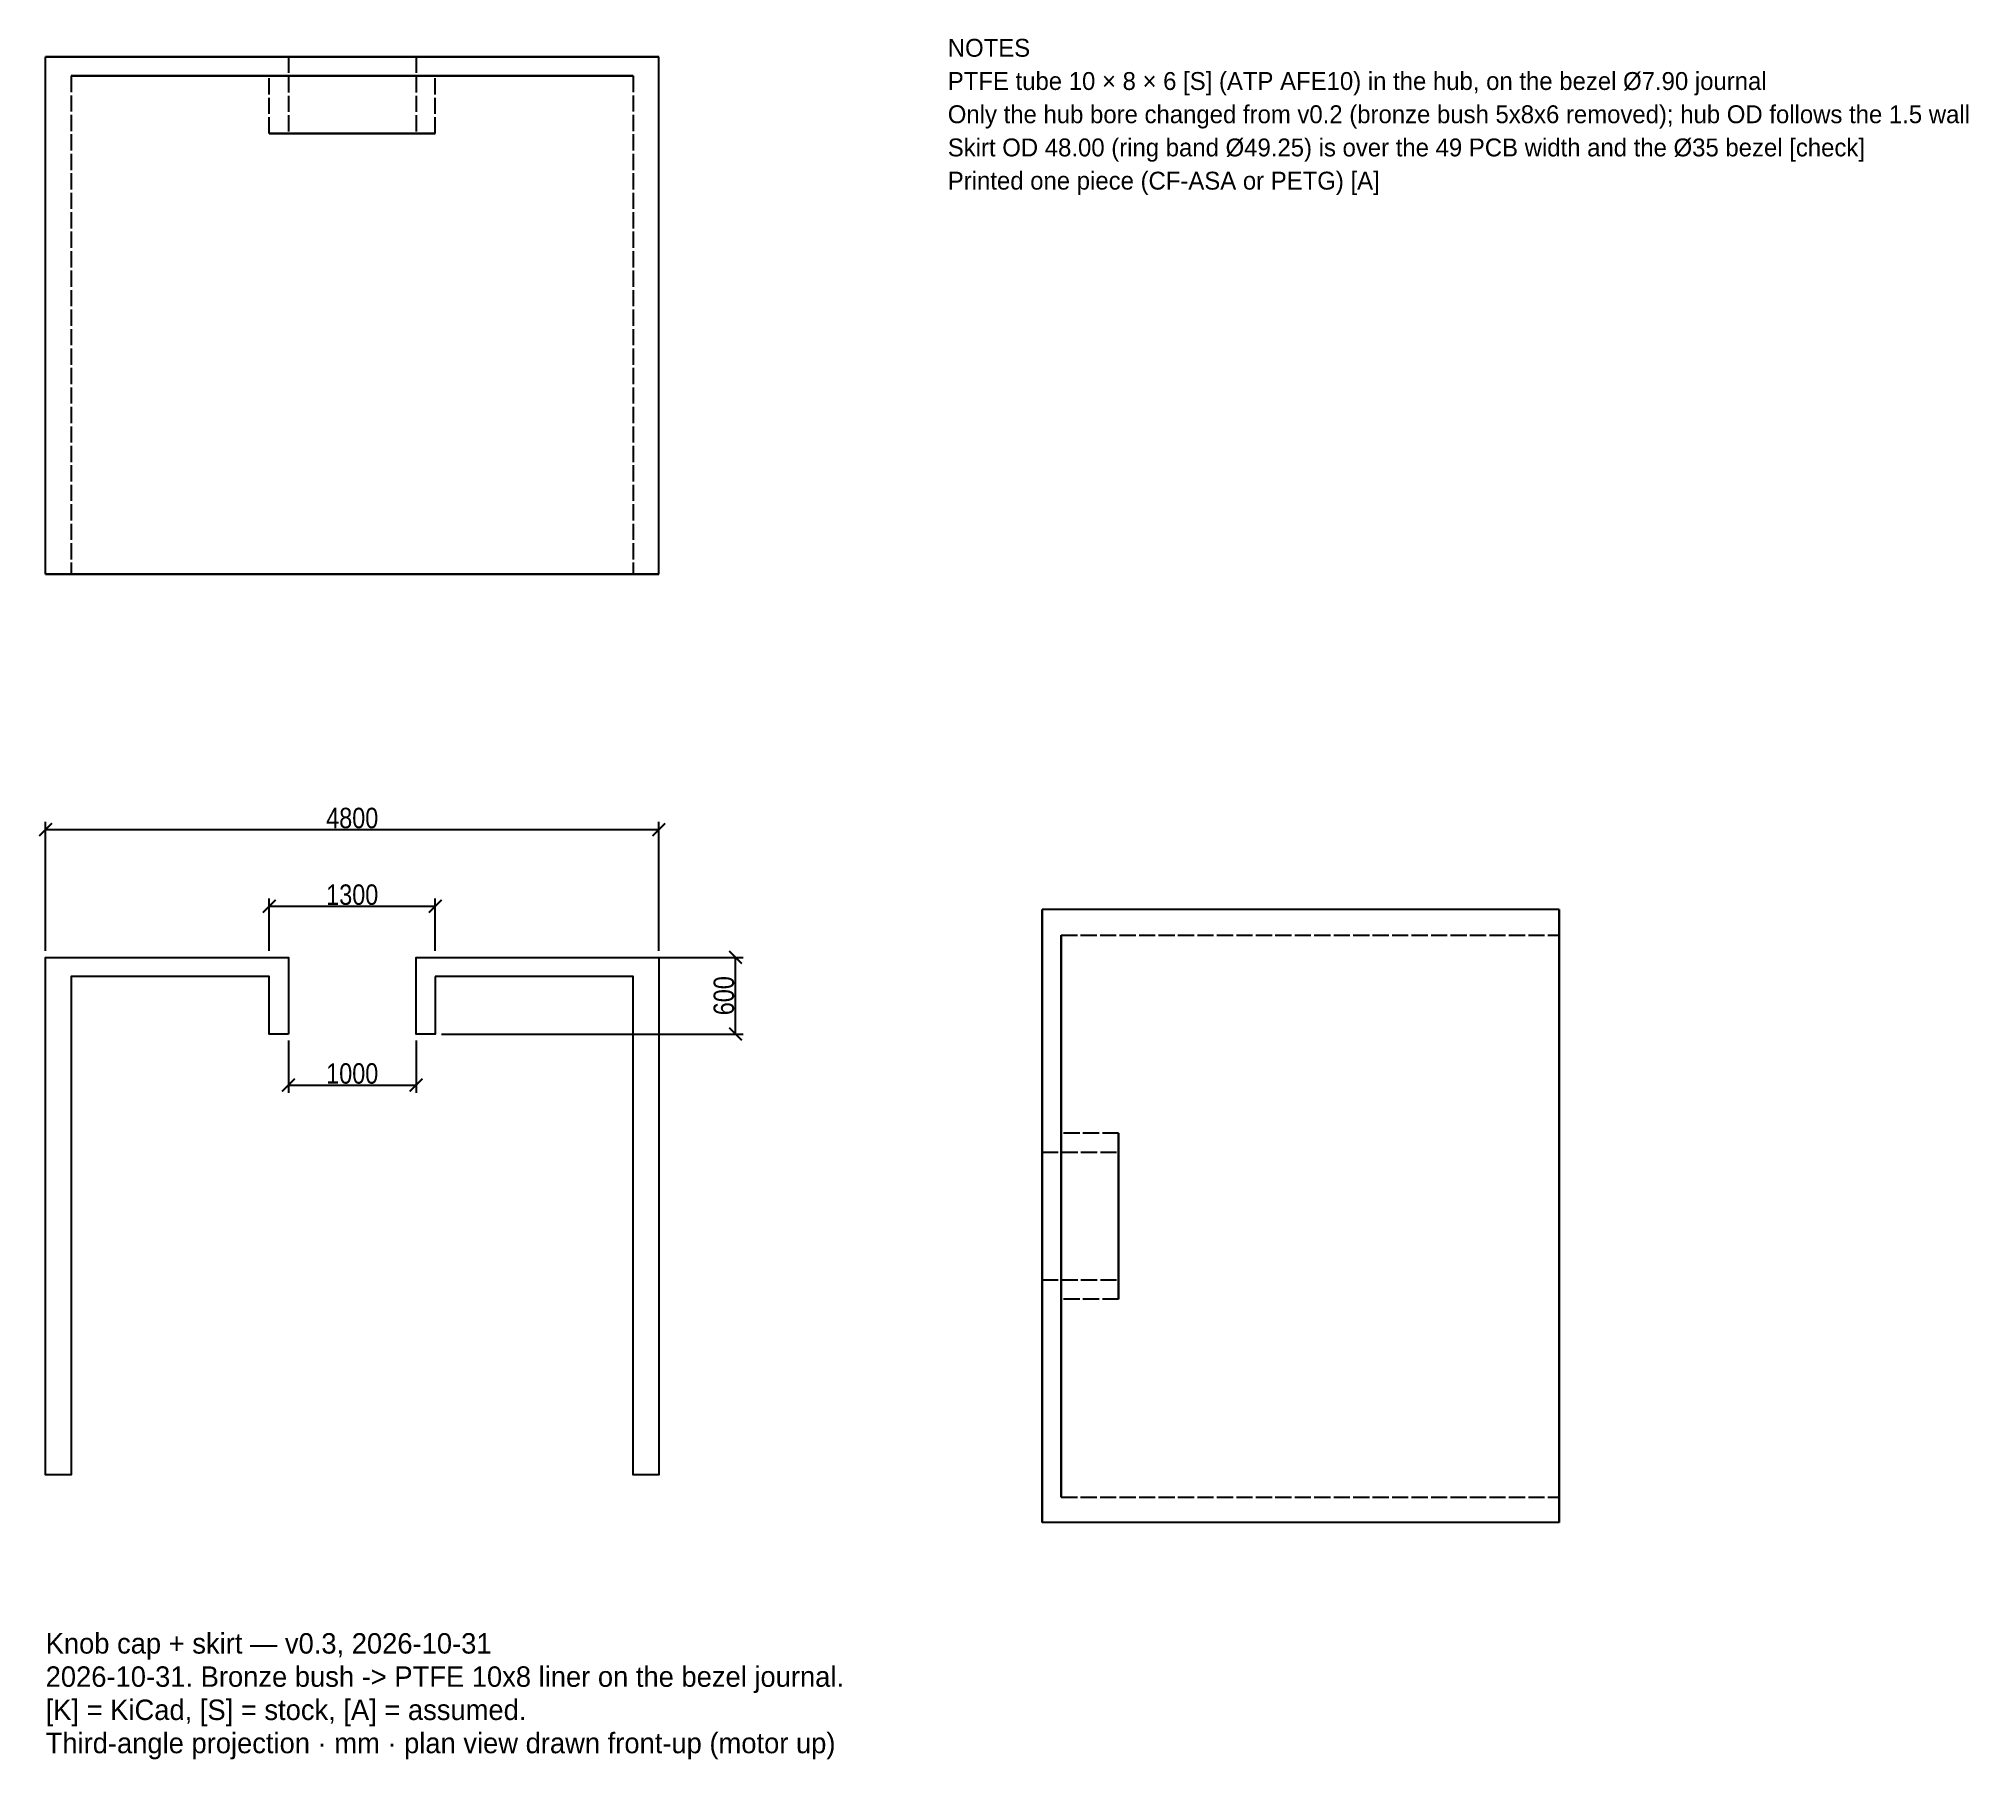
# Model space of a CAD drawing. Header units: millimetres. Extents: x -25 to 127, y -17 to 117.
import ezdxf

# ---------------------------------------------------------------- set-up
doc = ezdxf.new("R2010")
doc.units = ezdxf.units.MM
doc.linetypes.add('DASHED', pattern=[1.524, 1.27, -0.254])
for name, color, linetype in [('DIMS', 3, 'CONTINUOUS'), ('HIDDEN', 8, 'DASHED'), ('TEXT', 7, 'CONTINUOUS'), ('VISIBLE', 7, 'CONTINUOUS')]:
    doc.layers.add(name, color=color, linetype=linetype)
doc.styles.add('OpenSansCondensed-Light', font='OpenSansCondensed-Light.ttf')
doc.dimstyles.new('EZDXF', dxfattribs={"dimtxt": 0.25, "dimasz": 0.175, "dimexe": 0.375, "dimexo": 0.125, "dimgap": 0.1, "dimtad": 1, "dimlfac": 100, "dimzin": 12, "dimdsep": 46, "dimtxsty": 'OpenSansCondensed-Light', "dimblk": 'ARCHTICK', "dimcen": 2.5, "dimazin": 3, "dimtfac": 0.5, "dimtmove": 2, "dimatfit": 3})

msp = doc.modelspace()

# ---------------------------------------------------------------- texts
at = {"layer": 'TEXT'}
for s, height, p in [('NOTES', 1.4, (46.625, 116)), ('PTFE tube 10 × 8 × 6 [S] (ATP AFE10) in the hub, on the bezel Ø7.90 journal', 1.4, (46.625, 113.4)), ('Only the hub bore changed from v0.2 (bronze bush 5x8x6 removed); hub OD follows the 1.5 wall', 1.4, (46.625, 110.8)), ('Skirt OD 48.00 (ring band Ø49.25) is over the 49 PCB width and the Ø35 bezel [check]', 1.4, (46.625, 108.2)), ('Printed one piece (CF-ASA or PETG) [A]', 1.4, (46.625, 105.6)), ('Knob cap + skirt — v0.3, 2026-10-31', 1.6, (-24, -9)), ('2026-10-31. Bronze bush -> PTFE 10x8 liner on the bezel journal.', 1.6, (-24, -11.6)), ('[K] = KiCad, [S] = stock, [A] = assumed.', 1.6, (-24, -14.2)), ('Third-angle projection · mm · plan view drawn front-up (motor up)', 1.6, (-24, -16.8))]:
    msp.add_text(s, height=height, dxfattribs=at).set_placement(p)

# ---------------------------------------------------------------- blocks, each defined once
blk = doc.blocks.new('_ARCHTICK')
at = {"color": 0, "linetype": 'BYBLOCK', "const_width": 0.15}
blk.add_lwpolyline([(-0.5, -0.5), (0.5, 0.5)], dxfattribs=at)

# ---------------------------------------------------------------- dimensions: what is measured, and where the dimension line sits
at = {"layer": 'DIMS'}
for base, p1, p2 in [((-24, 55.5), (-24, 45.5), (24, 45.5)), ((-6.5, 49.5), (-6.5, 45.5), (6.5, 45.5)), ((-5, 35.5), (-5, 39.5), (5, 39.5))]:
    msp.add_linear_dim(base=base, p1=p1, p2=p2, dimstyle='EZDXF', override={"dimtxt": 1.6, "dimasz": 1, "dimexe": 0.6, "dimexo": 0.5, "dimdec": 2}, dxfattribs=at).render()
msp.add_linear_dim(base=(30, 39.5), p1=(6.5, 39.5), p2=(6.5, 45.5), angle=90, dimstyle='EZDXF', override={"dimtxt": 1.6, "dimasz": 1, "dimexe": 0.6, "dimexo": 0.5, "dimdec": 2}, dxfattribs=at).render()

# ---------------------------------------------------------------- linework, layer by layer
at = {"layer": 'HIDDEN'}
for points in [[(-24, 116), (-23.2381, 116), (-22.47619, 116), (-21.71429, 116), (-20.95238, 116), (-20.19048, 116), (-19.42857, 116), (-18.66667, 116), (-17.90476, 116), (-17.14286, 116), (-16.38095, 116), (-15.61905, 116), (-14.85714, 116), (-14.09524, 116), (-13.33333, 116), (-12.57143, 116), (-11.80952, 116), (-11.04762, 116), (-10.28571, 116), (-9.52381, 116), (-8.7619, 116), (-8, 116), (-7.2381, 116), (-6.47619, 116), (-5.71429, 116), (-4.95238, 116), (-4.19048, 116), (-3.42857, 116), (-2.66667, 116), (-1.90476, 116), (-1.14286, 116), (-0.38095, 116), (0.38095, 116), (1.14286, 116), (1.90476, 116), (2.66667, 116), (3.42857, 116), (4.19048, 116), (4.95238, 116), (5.71429, 116), (6.47619, 116), (7.2381, 116), (8, 116), (8.7619, 116), (9.52381, 116), (10.28571, 116), (11.04762, 116), (11.80952, 116), (12.57143, 116), (13.33333, 116), (14.09524, 116), (14.85714, 116), (15.61905, 116), (16.38095, 116), (17.14286, 116), (17.90476, 116), (18.66667, 116), (19.42857, 116), (20.19048, 116), (20.95238, 116), (21.71429, 116), (22.47619, 116), (23.2381, 116), (24, 116)], [(5, 116), (4.84127, 116), (4.68254, 116), (4.52381, 116), (4.36508, 116), (4.20635, 116), (4.04762, 116), (3.88889, 116), (3.73016, 116), (3.57143, 116), (3.4127, 116), (3.25397, 116), (3.09524, 116), (2.93651, 116), (2.77778, 116), (2.61905, 116), (2.46032, 116), (2.30159, 116), (2.14286, 116), (1.98413, 116), (1.8254, 116), (1.66667, 116), (1.50794, 116), (1.34921, 116), (1.19048, 116), (1.03175, 116), (0.87302, 116), (0.71429, 116), (0.55556, 116), (0.39683, 116), (0.2381, 116), (0.07937, 116), (-0.07937, 116), (-0.2381, 116), (-0.39683, 116), (-0.55556, 116), (-0.71429, 116), (-0.87302, 116), (-1.03175, 116), (-1.19048, 116), (-1.34921, 116), (-1.50794, 116), (-1.66667, 116), (-1.8254, 116), (-1.98413, 116), (-2.14286, 116), (-2.30159, 116), (-2.46032, 116), (-2.61905, 116), (-2.77778, 116), (-2.93651, 116), (-3.09524, 116), (-3.25397, 116), (-3.4127, 116), (-3.57143, 116), (-3.73016, 116), (-3.88889, 116), (-4.04762, 116), (-4.20635, 116), (-4.36508, 116), (-4.52381, 116), (-4.68254, 116), (-4.84127, 116), (-5, 116)], [(-5, 116), (-4.84127, 116), (-4.68254, 116), (-4.52381, 116), (-4.36508, 116), (-4.20635, 116), (-4.04762, 116), (-3.88889, 116), (-3.73016, 116), (-3.57143, 116), (-3.4127, 116), (-3.25397, 116), (-3.09524, 116), (-2.93651, 116), (-2.77778, 116), (-2.61905, 116), (-2.46032, 116), (-2.30159, 116), (-2.14286, 116), (-1.98413, 116), (-1.8254, 116), (-1.66667, 116), (-1.50794, 116), (-1.34921, 116), (-1.19048, 116), (-1.03175, 116), (-0.87302, 116), (-0.71429, 116), (-0.55556, 116), (-0.39683, 116), (-0.2381, 116), (-0.07937, 116), (0.07937, 116), (0.2381, 116), (0.39683, 116), (0.55556, 116), (0.71429, 116), (0.87302, 116), (1.03175, 116), (1.19048, 116), (1.34921, 116), (1.50794, 116), (1.66667, 116), (1.8254, 116), (1.98413, 116), (2.14286, 116), (2.30159, 116), (2.46032, 116), (2.61905, 116), (2.77778, 116), (2.93651, 116), (3.09524, 116), (3.25397, 116), (3.4127, 116), (3.57143, 116), (3.73016, 116), (3.88889, 116), (4.04762, 116), (4.20635, 116), (4.36508, 116), (4.52381, 116), (4.68254, 116), (4.84127, 116), (5, 116)], [(-5, 116), (-5, 110)], [(5, 116), (5, 110)], [(22, 114.5), (21.30159, 114.5), (20.60317, 114.5), (19.90476, 114.5), (19.20635, 114.5), (18.50794, 114.5), (17.80952, 114.5), (17.11111, 114.5), (16.4127, 114.5), (15.71429, 114.5), (15.01587, 114.5), (14.31746, 114.5), (13.61905, 114.5), (12.92063, 114.5), (12.22222, 114.5), (11.52381, 114.5), (10.8254, 114.5), (10.12698, 114.5), (9.42857, 114.5), (8.73016, 114.5), (8.03175, 114.5), (7.33333, 114.5), (6.63492, 114.5), (5.93651, 114.5), (5.2381, 114.5), (4.53968, 114.5), (3.84127, 114.5), (3.14286, 114.5), (2.44444, 114.5), (1.74603, 114.5), (1.04762, 114.5), (0.34921, 114.5), (-0.34921, 114.5), (-1.04762, 114.5), (-1.74603, 114.5), (-2.44444, 114.5), (-3.14286, 114.5), (-3.84127, 114.5), (-4.53968, 114.5), (-5.2381, 114.5), (-5.93651, 114.5), (-6.63492, 114.5), (-7.33333, 114.5), (-8.03175, 114.5), (-8.73016, 114.5), (-9.42857, 114.5), (-10.12698, 114.5), (-10.8254, 114.5), (-11.52381, 114.5), (-12.22222, 114.5), (-12.92063, 114.5), (-13.61905, 114.5), (-14.31746, 114.5), (-15.01587, 114.5), (-15.71429, 114.5), (-16.4127, 114.5), (-17.11111, 114.5), (-17.80952, 114.5), (-18.50794, 114.5), (-19.20635, 114.5), (-19.90476, 114.5), (-20.60317, 114.5), (-21.30159, 114.5), (-22, 114.5)], [(-22, 114.5), (-21.30159, 114.5), (-20.60317, 114.5), (-19.90476, 114.5), (-19.20635, 114.5), (-18.50794, 114.5), (-17.80952, 114.5), (-17.11111, 114.5), (-16.4127, 114.5), (-15.71429, 114.5), (-15.01587, 114.5), (-14.31746, 114.5), (-13.61905, 114.5), (-12.92063, 114.5), (-12.22222, 114.5), (-11.52381, 114.5), (-10.8254, 114.5), (-10.12698, 114.5), (-9.42857, 114.5), (-8.73016, 114.5), (-8.03175, 114.5), (-7.33333, 114.5), (-6.63492, 114.5), (-5.93651, 114.5), (-5.2381, 114.5), (-4.53968, 114.5), (-3.84127, 114.5), (-3.14286, 114.5), (-2.44444, 114.5), (-1.74603, 114.5), (-1.04762, 114.5), (-0.34921, 114.5), (0.34921, 114.5), (1.04762, 114.5), (1.74603, 114.5), (2.44444, 114.5), (3.14286, 114.5), (3.84127, 114.5), (4.53968, 114.5), (5.2381, 114.5), (5.93651, 114.5), (6.63492, 114.5), (7.33333, 114.5), (8.03175, 114.5), (8.73016, 114.5), (9.42857, 114.5), (10.12698, 114.5), (10.8254, 114.5), (11.52381, 114.5), (12.22222, 114.5), (12.92063, 114.5), (13.61905, 114.5), (14.31746, 114.5), (15.01587, 114.5), (15.71429, 114.5), (16.4127, 114.5), (17.11111, 114.5), (17.80952, 114.5), (18.50794, 114.5), (19.20635, 114.5), (19.90476, 114.5), (20.60317, 114.5), (21.30159, 114.5), (22, 114.5)], [(-22, 114.5), (-22, 75.5)], [(6.5, 114.5), (6.29365, 114.5), (6.0873, 114.5), (5.88095, 114.5), (5.6746, 114.5), (5.46825, 114.5), (5.2619, 114.5), (5.05556, 114.5), (4.84921, 114.5), (4.64286, 114.5), (4.43651, 114.5), (4.23016, 114.5), (4.02381, 114.5), (3.81746, 114.5), (3.61111, 114.5), (3.40476, 114.5), (3.19841, 114.5), (2.99206, 114.5), (2.78571, 114.5), (2.57937, 114.5), (2.37302, 114.5), (2.16667, 114.5), (1.96032, 114.5), (1.75397, 114.5), (1.54762, 114.5), (1.34127, 114.5), (1.13492, 114.5), (0.92857, 114.5), (0.72222, 114.5), (0.51587, 114.5), (0.30952, 114.5), (0.10317, 114.5), (-0.10317, 114.5), (-0.30952, 114.5), (-0.51587, 114.5), (-0.72222, 114.5), (-0.92857, 114.5), (-1.13492, 114.5), (-1.34127, 114.5), (-1.54762, 114.5), (-1.75397, 114.5), (-1.96032, 114.5), (-2.16667, 114.5), (-2.37302, 114.5), (-2.57937, 114.5), (-2.78571, 114.5), (-2.99206, 114.5), (-3.19841, 114.5), (-3.40476, 114.5), (-3.61111, 114.5), (-3.81746, 114.5), (-4.02381, 114.5), (-4.23016, 114.5), (-4.43651, 114.5), (-4.64286, 114.5), (-4.84921, 114.5), (-5.05556, 114.5), (-5.2619, 114.5), (-5.46825, 114.5), (-5.6746, 114.5), (-5.88095, 114.5), (-6.0873, 114.5), (-6.29365, 114.5), (-6.5, 114.5)], [(-6.5, 114.5), (-6.29365, 114.5), (-6.0873, 114.5), (-5.88095, 114.5), (-5.6746, 114.5), (-5.46825, 114.5), (-5.2619, 114.5), (-5.05556, 114.5), (-4.84921, 114.5), (-4.64286, 114.5), (-4.43651, 114.5), (-4.23016, 114.5), (-4.02381, 114.5), (-3.81746, 114.5), (-3.61111, 114.5), (-3.40476, 114.5), (-3.19841, 114.5), (-2.99206, 114.5), (-2.78571, 114.5), (-2.57937, 114.5), (-2.37302, 114.5), (-2.16667, 114.5), (-1.96032, 114.5), (-1.75397, 114.5), (-1.54762, 114.5), (-1.34127, 114.5), (-1.13492, 114.5), (-0.92857, 114.5), (-0.72222, 114.5), (-0.51587, 114.5), (-0.30952, 114.5), (-0.10317, 114.5), (0.10317, 114.5), (0.30952, 114.5), (0.51587, 114.5), (0.72222, 114.5), (0.92857, 114.5), (1.13492, 114.5), (1.34127, 114.5), (1.54762, 114.5), (1.75397, 114.5), (1.96032, 114.5), (2.16667, 114.5), (2.37302, 114.5), (2.57937, 114.5), (2.78571, 114.5), (2.99206, 114.5), (3.19841, 114.5), (3.40476, 114.5), (3.61111, 114.5), (3.81746, 114.5), (4.02381, 114.5), (4.23016, 114.5), (4.43651, 114.5), (4.64286, 114.5), (4.84921, 114.5), (5.05556, 114.5), (5.2619, 114.5), (5.46825, 114.5), (5.6746, 114.5), (5.88095, 114.5), (6.0873, 114.5), (6.29365, 114.5), (6.5, 114.5)], [(-6.5, 110), (-6.5, 114.5)], [(6.5, 110), (6.5, 114.5)], [(22, 114.5), (22, 75.5)], [(6.5, 110), (6.29365, 110), (6.0873, 110), (5.88095, 110), (5.6746, 110), (5.46825, 110), (5.2619, 110), (5.05556, 110), (4.84921, 110), (4.64286, 110), (4.43651, 110), (4.23016, 110), (4.02381, 110), (3.81746, 110), (3.61111, 110), (3.40476, 110), (3.19841, 110), (2.99206, 110), (2.78571, 110), (2.57937, 110), (2.37302, 110), (2.16667, 110), (1.96032, 110), (1.75397, 110), (1.54762, 110), (1.34127, 110), (1.13492, 110), (0.92857, 110), (0.72222, 110), (0.51587, 110), (0.30952, 110), (0.10317, 110), (-0.10317, 110), (-0.30952, 110), (-0.51587, 110), (-0.72222, 110), (-0.92857, 110), (-1.13492, 110), (-1.34127, 110), (-1.54762, 110), (-1.75397, 110), (-1.96032, 110), (-2.16667, 110), (-2.37302, 110), (-2.57937, 110), (-2.78571, 110), (-2.99206, 110), (-3.19841, 110), (-3.40476, 110), (-3.61111, 110), (-3.81746, 110), (-4.02381, 110), (-4.23016, 110), (-4.43651, 110), (-4.64286, 110), (-4.84921, 110), (-5.05556, 110), (-5.2619, 110), (-5.46825, 110), (-5.6746, 110), (-5.88095, 110), (-6.0873, 110), (-6.29365, 110), (-6.5, 110)], [(-6.5, 110), (-6.29365, 110), (-6.0873, 110), (-5.88095, 110), (-5.6746, 110), (-5.46825, 110), (-5.2619, 110), (-5.05556, 110), (-4.84921, 110), (-4.64286, 110), (-4.43651, 110), (-4.23016, 110), (-4.02381, 110), (-3.81746, 110), (-3.61111, 110), (-3.40476, 110), (-3.19841, 110), (-2.99206, 110), (-2.78571, 110), (-2.57937, 110), (-2.37302, 110), (-2.16667, 110), (-1.96032, 110), (-1.75397, 110), (-1.54762, 110), (-1.34127, 110), (-1.13492, 110), (-0.92857, 110), (-0.72222, 110), (-0.51587, 110), (-0.30952, 110), (-0.10317, 110), (0.10317, 110), (0.30952, 110), (0.51587, 110), (0.72222, 110), (0.92857, 110), (1.13492, 110), (1.34127, 110), (1.54762, 110), (1.75397, 110), (1.96032, 110), (2.16667, 110), (2.37302, 110), (2.57937, 110), (2.78571, 110), (2.99206, 110), (3.19841, 110), (3.40476, 110), (3.61111, 110), (3.81746, 110), (4.02381, 110), (4.23016, 110), (4.43651, 110), (4.64286, 110), (4.84921, 110), (5.05556, 110), (5.2619, 110), (5.46825, 110), (5.6746, 110), (5.88095, 110), (6.0873, 110), (6.29365, 110), (6.5, 110)], [(5, 110), (4.84127, 110), (4.68254, 110), (4.52381, 110), (4.36508, 110), (4.20635, 110), (4.04762, 110), (3.88889, 110), (3.73016, 110), (3.57143, 110), (3.4127, 110), (3.25397, 110), (3.09524, 110), (2.93651, 110), (2.77778, 110), (2.61905, 110), (2.46032, 110), (2.30159, 110), (2.14286, 110), (1.98413, 110), (1.8254, 110), (1.66667, 110), (1.50794, 110), (1.34921, 110), (1.19048, 110), (1.03175, 110), (0.87302, 110), (0.71429, 110), (0.55556, 110), (0.39683, 110), (0.2381, 110), (0.07937, 110), (-0.07937, 110), (-0.2381, 110), (-0.39683, 110), (-0.55556, 110), (-0.71429, 110), (-0.87302, 110), (-1.03175, 110), (-1.19048, 110), (-1.34921, 110), (-1.50794, 110), (-1.66667, 110), (-1.8254, 110), (-1.98413, 110), (-2.14286, 110), (-2.30159, 110), (-2.46032, 110), (-2.61905, 110), (-2.77778, 110), (-2.93651, 110), (-3.09524, 110), (-3.25397, 110), (-3.4127, 110), (-3.57143, 110), (-3.73016, 110), (-3.88889, 110), (-4.04762, 110), (-4.20635, 110), (-4.36508, 110), (-4.52381, 110), (-4.68254, 110), (-4.84127, 110), (-5, 110)], [(-5, 110), (-4.84127, 110), (-4.68254, 110), (-4.52381, 110), (-4.36508, 110), (-4.20635, 110), (-4.04762, 110), (-3.88889, 110), (-3.73016, 110), (-3.57143, 110), (-3.4127, 110), (-3.25397, 110), (-3.09524, 110), (-2.93651, 110), (-2.77778, 110), (-2.61905, 110), (-2.46032, 110), (-2.30159, 110), (-2.14286, 110), (-1.98413, 110), (-1.8254, 110), (-1.66667, 110), (-1.50794, 110), (-1.34921, 110), (-1.19048, 110), (-1.03175, 110), (-0.87302, 110), (-0.71429, 110), (-0.55556, 110), (-0.39683, 110), (-0.2381, 110), (-0.07937, 110), (0.07937, 110), (0.2381, 110), (0.39683, 110), (0.55556, 110), (0.71429, 110), (0.87302, 110), (1.03175, 110), (1.19048, 110), (1.34921, 110), (1.50794, 110), (1.66667, 110), (1.8254, 110), (1.98413, 110), (2.14286, 110), (2.30159, 110), (2.46032, 110), (2.61905, 110), (2.77778, 110), (2.93651, 110), (3.09524, 110), (3.25397, 110), (3.4127, 110), (3.57143, 110), (3.73016, 110), (3.88889, 110), (4.04762, 110), (4.20635, 110), (4.36508, 110), (4.52381, 110), (4.68254, 110), (4.84127, 110), (5, 110)], [(-24, 75.5), (-23.2381, 75.5), (-22.47619, 75.5), (-21.71429, 75.5), (-20.95238, 75.5), (-20.19048, 75.5), (-19.42857, 75.5), (-18.66667, 75.5), (-17.90476, 75.5), (-17.14286, 75.5), (-16.38095, 75.5), (-15.61905, 75.5), (-14.85714, 75.5), (-14.09524, 75.5), (-13.33333, 75.5), (-12.57143, 75.5), (-11.80952, 75.5), (-11.04762, 75.5), (-10.28571, 75.5), (-9.52381, 75.5), (-8.7619, 75.5), (-8, 75.5), (-7.2381, 75.5), (-6.47619, 75.5), (-5.71429, 75.5), (-4.95238, 75.5), (-4.19048, 75.5), (-3.42857, 75.5), (-2.66667, 75.5), (-1.90476, 75.5), (-1.14286, 75.5), (-0.38095, 75.5), (0.38095, 75.5), (1.14286, 75.5), (1.90476, 75.5), (2.66667, 75.5), (3.42857, 75.5), (4.19048, 75.5), (4.95238, 75.5), (5.71429, 75.5), (6.47619, 75.5), (7.2381, 75.5), (8, 75.5), (8.7619, 75.5), (9.52381, 75.5), (10.28571, 75.5), (11.04762, 75.5), (11.80952, 75.5), (12.57143, 75.5), (13.33333, 75.5), (14.09524, 75.5), (14.85714, 75.5), (15.61905, 75.5), (16.38095, 75.5), (17.14286, 75.5), (17.90476, 75.5), (18.66667, 75.5), (19.42857, 75.5), (20.19048, 75.5), (20.95238, 75.5), (21.71429, 75.5), (22.47619, 75.5), (23.2381, 75.5), (24, 75.5)], [(22, 75.5), (21.30159, 75.5), (20.60317, 75.5), (19.90476, 75.5), (19.20635, 75.5), (18.50794, 75.5), (17.80952, 75.5), (17.11111, 75.5), (16.4127, 75.5), (15.71429, 75.5), (15.01587, 75.5), (14.31746, 75.5), (13.61905, 75.5), (12.92063, 75.5), (12.22222, 75.5), (11.52381, 75.5), (10.8254, 75.5), (10.12698, 75.5), (9.42857, 75.5), (8.73016, 75.5), (8.03175, 75.5), (7.33333, 75.5), (6.63492, 75.5), (5.93651, 75.5), (5.2381, 75.5), (4.53968, 75.5), (3.84127, 75.5), (3.14286, 75.5), (2.44444, 75.5), (1.74603, 75.5), (1.04762, 75.5), (0.34921, 75.5), (-0.34921, 75.5), (-1.04762, 75.5), (-1.74603, 75.5), (-2.44444, 75.5), (-3.14286, 75.5), (-3.84127, 75.5), (-4.53968, 75.5), (-5.2381, 75.5), (-5.93651, 75.5), (-6.63492, 75.5), (-7.33333, 75.5), (-8.03175, 75.5), (-8.73016, 75.5), (-9.42857, 75.5), (-10.12698, 75.5), (-10.8254, 75.5), (-11.52381, 75.5), (-12.22222, 75.5), (-12.92063, 75.5), (-13.61905, 75.5), (-14.31746, 75.5), (-15.01587, 75.5), (-15.71429, 75.5), (-16.4127, 75.5), (-17.11111, 75.5), (-17.80952, 75.5), (-18.50794, 75.5), (-19.20635, 75.5), (-19.90476, 75.5), (-20.60317, 75.5), (-21.30159, 75.5), (-22, 75.5)], [(-22, 75.5), (-21.30159, 75.5), (-20.60317, 75.5), (-19.90476, 75.5), (-19.20635, 75.5), (-18.50794, 75.5), (-17.80952, 75.5), (-17.11111, 75.5), (-16.4127, 75.5), (-15.71429, 75.5), (-15.01587, 75.5), (-14.31746, 75.5), (-13.61905, 75.5), (-12.92063, 75.5), (-12.22222, 75.5), (-11.52381, 75.5), (-10.8254, 75.5), (-10.12698, 75.5), (-9.42857, 75.5), (-8.73016, 75.5), (-8.03175, 75.5), (-7.33333, 75.5), (-6.63492, 75.5), (-5.93651, 75.5), (-5.2381, 75.5), (-4.53968, 75.5), (-3.84127, 75.5), (-3.14286, 75.5), (-2.44444, 75.5), (-1.74603, 75.5), (-1.04762, 75.5), (-0.34921, 75.5), (0.34921, 75.5), (1.04762, 75.5), (1.74603, 75.5), (2.44444, 75.5), (3.14286, 75.5), (3.84127, 75.5), (4.53968, 75.5), (5.2381, 75.5), (5.93651, 75.5), (6.63492, 75.5), (7.33333, 75.5), (8.03175, 75.5), (8.73016, 75.5), (9.42857, 75.5), (10.12698, 75.5), (10.8254, 75.5), (11.52381, 75.5), (12.22222, 75.5), (12.92063, 75.5), (13.61905, 75.5), (14.31746, 75.5), (15.01587, 75.5), (15.71429, 75.5), (16.4127, 75.5), (17.11111, 75.5), (17.80952, 75.5), (18.50794, 75.5), (19.20635, 75.5), (19.90476, 75.5), (20.60317, 75.5), (21.30159, 75.5), (22, 75.5)], [(54, 49.25), (54, 48.4881), (54, 47.72619), (54, 46.96429), (54, 46.20238), (54, 45.44048), (54, 44.67857), (54, 43.91667), (54, 43.15476), (54, 42.39286), (54, 41.63095), (54, 40.86905), (54, 40.10714), (54, 39.34524), (54, 38.58333), (54, 37.82143), (54, 37.05952), (54, 36.29762), (54, 35.53571), (54, 34.77381), (54, 34.0119), (54, 33.25), (54, 32.4881), (54, 31.72619), (54, 30.96429), (54, 30.20238), (54, 29.44048), (54, 28.67857), (54, 27.91667), (54, 27.15476), (54, 26.39286), (54, 25.63095), (54, 24.86905), (54, 24.10714), (54, 23.34524), (54, 22.58333), (54, 21.82143), (54, 21.05952), (54, 20.29762), (54, 19.53571), (54, 18.77381), (54, 18.0119), (54, 17.25), (54, 16.4881), (54, 15.72619), (54, 14.96429), (54, 14.20238), (54, 13.44048), (54, 12.67857), (54, 11.91667), (54, 11.15476), (54, 10.39286), (54, 9.63095), (54, 8.86905), (54, 8.10714), (54, 7.34524), (54, 6.58333), (54, 5.82143), (54, 5.05952), (54, 4.29762), (54, 3.53571), (54, 2.77381), (54, 2.0119), (54, 1.25)], [(94.5, 49.25), (94.5, 48.4881), (94.5, 47.72619), (94.5, 46.96429), (94.5, 46.20238), (94.5, 45.44048), (94.5, 44.67857), (94.5, 43.91667), (94.5, 43.15476), (94.5, 42.39286), (94.5, 41.63095), (94.5, 40.86905), (94.5, 40.10714), (94.5, 39.34524), (94.5, 38.58333), (94.5, 37.82143), (94.5, 37.05952), (94.5, 36.29762), (94.5, 35.53571), (94.5, 34.77381), (94.5, 34.0119), (94.5, 33.25), (94.5, 32.4881), (94.5, 31.72619), (94.5, 30.96429), (94.5, 30.20238), (94.5, 29.44048), (94.5, 28.67857), (94.5, 27.91667), (94.5, 27.15476), (94.5, 26.39286), (94.5, 25.63095), (94.5, 24.86905), (94.5, 24.10714), (94.5, 23.34524), (94.5, 22.58333), (94.5, 21.82143), (94.5, 21.05952), (94.5, 20.29762), (94.5, 19.53571), (94.5, 18.77381), (94.5, 18.0119), (94.5, 17.25), (94.5, 16.4881), (94.5, 15.72619), (94.5, 14.96429), (94.5, 14.20238), (94.5, 13.44048), (94.5, 12.67857), (94.5, 11.91667), (94.5, 11.15476), (94.5, 10.39286), (94.5, 9.63095), (94.5, 8.86905), (94.5, 8.10714), (94.5, 7.34524), (94.5, 6.58333), (94.5, 5.82143), (94.5, 5.05952), (94.5, 4.29762), (94.5, 3.53571), (94.5, 2.77381), (94.5, 2.0119), (94.5, 1.25)], [(55.5, 25.25), (55.5, 25.59921), (55.5, 25.94841), (55.5, 26.29762), (55.5, 26.64683), (55.5, 26.99603), (55.5, 27.34524), (55.5, 27.69444), (55.5, 28.04365), (55.5, 28.39286), (55.5, 28.74206), (55.5, 29.09127), (55.5, 29.44048), (55.5, 29.78968), (55.5, 30.13889), (55.5, 30.4881), (55.5, 30.8373), (55.5, 31.18651), (55.5, 31.53571), (55.5, 31.88492), (55.5, 32.23413), (55.5, 32.58333), (55.5, 32.93254), (55.5, 33.28175), (55.5, 33.63095), (55.5, 33.98016), (55.5, 34.32937), (55.5, 34.67857), (55.5, 35.02778), (55.5, 35.37698), (55.5, 35.72619), (55.5, 36.0754), (55.5, 36.4246), (55.5, 36.77381), (55.5, 37.12302), (55.5, 37.47222), (55.5, 37.82143), (55.5, 38.17063), (55.5, 38.51984), (55.5, 38.86905), (55.5, 39.21825), (55.5, 39.56746), (55.5, 39.91667), (55.5, 40.26587), (55.5, 40.61508), (55.5, 40.96429), (55.5, 41.31349), (55.5, 41.6627), (55.5, 42.0119), (55.5, 42.36111), (55.5, 42.71032), (55.5, 43.05952), (55.5, 43.40873), (55.5, 43.75794), (55.5, 44.10714), (55.5, 44.45635), (55.5, 44.80556), (55.5, 45.15476), (55.5, 45.50397), (55.5, 45.85317), (55.5, 46.20238), (55.5, 46.55159), (55.5, 46.90079), (55.5, 47.25)], [(55.5, 47.25), (55.5, 46.55159), (55.5, 45.85317), (55.5, 45.15476), (55.5, 44.45635), (55.5, 43.75794), (55.5, 43.05952), (55.5, 42.36111), (55.5, 41.6627), (55.5, 40.96429), (55.5, 40.26587), (55.5, 39.56746), (55.5, 38.86905), (55.5, 38.17063), (55.5, 37.47222), (55.5, 36.77381), (55.5, 36.0754), (55.5, 35.37698), (55.5, 34.67857), (55.5, 33.98016), (55.5, 33.28175), (55.5, 32.58333), (55.5, 31.88492), (55.5, 31.18651), (55.5, 30.4881), (55.5, 29.78968), (55.5, 29.09127), (55.5, 28.39286), (55.5, 27.69444), (55.5, 26.99603), (55.5, 26.29762), (55.5, 25.59921), (55.5, 24.90079), (55.5, 24.20238), (55.5, 23.50397), (55.5, 22.80556), (55.5, 22.10714), (55.5, 21.40873), (55.5, 20.71032), (55.5, 20.0119), (55.5, 19.31349), (55.5, 18.61508), (55.5, 17.91667), (55.5, 17.21825), (55.5, 16.51984), (55.5, 15.82143), (55.5, 15.12302), (55.5, 14.4246), (55.5, 13.72619), (55.5, 13.02778), (55.5, 12.32937), (55.5, 11.63095), (55.5, 10.93254), (55.5, 10.23413), (55.5, 9.53571), (55.5, 8.8373), (55.5, 8.13889), (55.5, 7.44048), (55.5, 6.74206), (55.5, 6.04365), (55.5, 5.34524), (55.5, 4.64683), (55.5, 3.94841), (55.5, 3.25)], [(55.5, 47.25), (94.5, 47.25)], [(94.5, 25.25), (94.5, 25.59921), (94.5, 25.94841), (94.5, 26.29762), (94.5, 26.64683), (94.5, 26.99603), (94.5, 27.34524), (94.5, 27.69444), (94.5, 28.04365), (94.5, 28.39286), (94.5, 28.74206), (94.5, 29.09127), (94.5, 29.44048), (94.5, 29.78968), (94.5, 30.13889), (94.5, 30.4881), (94.5, 30.8373), (94.5, 31.18651), (94.5, 31.53571), (94.5, 31.88492), (94.5, 32.23413), (94.5, 32.58333), (94.5, 32.93254), (94.5, 33.28175), (94.5, 33.63095), (94.5, 33.98016), (94.5, 34.32937), (94.5, 34.67857), (94.5, 35.02778), (94.5, 35.37698), (94.5, 35.72619), (94.5, 36.0754), (94.5, 36.4246), (94.5, 36.77381), (94.5, 37.12302), (94.5, 37.47222), (94.5, 37.82143), (94.5, 38.17063), (94.5, 38.51984), (94.5, 38.86905), (94.5, 39.21825), (94.5, 39.56746), (94.5, 39.91667), (94.5, 40.26587), (94.5, 40.61508), (94.5, 40.96429), (94.5, 41.31349), (94.5, 41.6627), (94.5, 42.0119), (94.5, 42.36111), (94.5, 42.71032), (94.5, 43.05952), (94.5, 43.40873), (94.5, 43.75794), (94.5, 44.10714), (94.5, 44.45635), (94.5, 44.80556), (94.5, 45.15476), (94.5, 45.50397), (94.5, 45.85317), (94.5, 46.20238), (94.5, 46.55159), (94.5, 46.90079), (94.5, 47.25)], [(94.5, 47.25), (94.5, 46.55159), (94.5, 45.85317), (94.5, 45.15476), (94.5, 44.45635), (94.5, 43.75794), (94.5, 43.05952), (94.5, 42.36111), (94.5, 41.6627), (94.5, 40.96429), (94.5, 40.26587), (94.5, 39.56746), (94.5, 38.86905), (94.5, 38.17063), (94.5, 37.47222), (94.5, 36.77381), (94.5, 36.0754), (94.5, 35.37698), (94.5, 34.67857), (94.5, 33.98016), (94.5, 33.28175), (94.5, 32.58333), (94.5, 31.88492), (94.5, 31.18651), (94.5, 30.4881), (94.5, 29.78968), (94.5, 29.09127), (94.5, 28.39286), (94.5, 27.69444), (94.5, 26.99603), (94.5, 26.29762), (94.5, 25.59921), (94.5, 24.90079), (94.5, 24.20238), (94.5, 23.50397), (94.5, 22.80556), (94.5, 22.10714), (94.5, 21.40873), (94.5, 20.71032), (94.5, 20.0119), (94.5, 19.31349), (94.5, 18.61508), (94.5, 17.91667), (94.5, 17.21825), (94.5, 16.51984), (94.5, 15.82143), (94.5, 15.12302), (94.5, 14.4246), (94.5, 13.72619), (94.5, 13.02778), (94.5, 12.32937), (94.5, 11.63095), (94.5, 10.93254), (94.5, 10.23413), (94.5, 9.53571), (94.5, 8.8373), (94.5, 8.13889), (94.5, 7.44048), (94.5, 6.74206), (94.5, 6.04365), (94.5, 5.34524), (94.5, 4.64683), (94.5, 3.94841), (94.5, 3.25)], [(55.5, 25.25), (55.5, 25.35317), (55.5, 25.45635), (55.5, 25.55952), (55.5, 25.6627), (55.5, 25.76587), (55.5, 25.86905), (55.5, 25.97222), (55.5, 26.0754), (55.5, 26.17857), (55.5, 26.28175), (55.5, 26.38492), (55.5, 26.4881), (55.5, 26.59127), (55.5, 26.69444), (55.5, 26.79762), (55.5, 26.90079), (55.5, 27.00397), (55.5, 27.10714), (55.5, 27.21032), (55.5, 27.31349), (55.5, 27.41667), (55.5, 27.51984), (55.5, 27.62302), (55.5, 27.72619), (55.5, 27.82937), (55.5, 27.93254), (55.5, 28.03571), (55.5, 28.13889), (55.5, 28.24206), (55.5, 28.34524), (55.5, 28.44841), (55.5, 28.55159), (55.5, 28.65476), (55.5, 28.75794), (55.5, 28.86111), (55.5, 28.96429), (55.5, 29.06746), (55.5, 29.17063), (55.5, 29.27381), (55.5, 29.37698), (55.5, 29.48016), (55.5, 29.58333), (55.5, 29.68651), (55.5, 29.78968), (55.5, 29.89286), (55.5, 29.99603), (55.5, 30.09921), (55.5, 30.20238), (55.5, 30.30556), (55.5, 30.40873), (55.5, 30.5119), (55.5, 30.61508), (55.5, 30.71825), (55.5, 30.82143), (55.5, 30.9246), (55.5, 31.02778), (55.5, 31.13095), (55.5, 31.23413), (55.5, 31.3373), (55.5, 31.44048), (55.5, 31.54365), (55.5, 31.64683), (55.5, 31.75)], [(55.5, 31.75), (55.5, 31.54365), (55.5, 31.3373), (55.5, 31.13095), (55.5, 30.9246), (55.5, 30.71825), (55.5, 30.5119), (55.5, 30.30556), (55.5, 30.09921), (55.5, 29.89286), (55.5, 29.68651), (55.5, 29.48016), (55.5, 29.27381), (55.5, 29.06746), (55.5, 28.86111), (55.5, 28.65476), (55.5, 28.44841), (55.5, 28.24206), (55.5, 28.03571), (55.5, 27.82937), (55.5, 27.62302), (55.5, 27.41667), (55.5, 27.21032), (55.5, 27.00397), (55.5, 26.79762), (55.5, 26.59127), (55.5, 26.38492), (55.5, 26.17857), (55.5, 25.97222), (55.5, 25.76587), (55.5, 25.55952), (55.5, 25.35317), (55.5, 25.14683), (55.5, 24.94048), (55.5, 24.73413), (55.5, 24.52778), (55.5, 24.32143), (55.5, 24.11508), (55.5, 23.90873), (55.5, 23.70238), (55.5, 23.49603), (55.5, 23.28968), (55.5, 23.08333), (55.5, 22.87698), (55.5, 22.67063), (55.5, 22.46429), (55.5, 22.25794), (55.5, 22.05159), (55.5, 21.84524), (55.5, 21.63889), (55.5, 21.43254), (55.5, 21.22619), (55.5, 21.01984), (55.5, 20.81349), (55.5, 20.60714), (55.5, 20.40079), (55.5, 20.19444), (55.5, 19.9881), (55.5, 19.78175), (55.5, 19.5754), (55.5, 19.36905), (55.5, 19.1627), (55.5, 18.95635), (55.5, 18.75)], [(60, 31.75), (55.5, 31.75)], [(60, 25.25), (60, 25.35317), (60, 25.45635), (60, 25.55952), (60, 25.6627), (60, 25.76587), (60, 25.86905), (60, 25.97222), (60, 26.0754), (60, 26.17857), (60, 26.28175), (60, 26.38492), (60, 26.4881), (60, 26.59127), (60, 26.69444), (60, 26.79762), (60, 26.90079), (60, 27.00397), (60, 27.10714), (60, 27.21032), (60, 27.31349), (60, 27.41667), (60, 27.51984), (60, 27.62302), (60, 27.72619), (60, 27.82937), (60, 27.93254), (60, 28.03571), (60, 28.13889), (60, 28.24206), (60, 28.34524), (60, 28.44841), (60, 28.55159), (60, 28.65476), (60, 28.75794), (60, 28.86111), (60, 28.96429), (60, 29.06746), (60, 29.17063), (60, 29.27381), (60, 29.37698), (60, 29.48016), (60, 29.58333), (60, 29.68651), (60, 29.78968), (60, 29.89286), (60, 29.99603), (60, 30.09921), (60, 30.20238), (60, 30.30556), (60, 30.40873), (60, 30.5119), (60, 30.61508), (60, 30.71825), (60, 30.82143), (60, 30.9246), (60, 31.02778), (60, 31.13095), (60, 31.23413), (60, 31.3373), (60, 31.44048), (60, 31.54365), (60, 31.64683), (60, 31.75)], [(60, 31.75), (60, 31.54365), (60, 31.3373), (60, 31.13095), (60, 30.9246), (60, 30.71825), (60, 30.5119), (60, 30.30556), (60, 30.09921), (60, 29.89286), (60, 29.68651), (60, 29.48016), (60, 29.27381), (60, 29.06746), (60, 28.86111), (60, 28.65476), (60, 28.44841), (60, 28.24206), (60, 28.03571), (60, 27.82937), (60, 27.62302), (60, 27.41667), (60, 27.21032), (60, 27.00397), (60, 26.79762), (60, 26.59127), (60, 26.38492), (60, 26.17857), (60, 25.97222), (60, 25.76587), (60, 25.55952), (60, 25.35317), (60, 25.14683), (60, 24.94048), (60, 24.73413), (60, 24.52778), (60, 24.32143), (60, 24.11508), (60, 23.90873), (60, 23.70238), (60, 23.49603), (60, 23.28968), (60, 23.08333), (60, 22.87698), (60, 22.67063), (60, 22.46429), (60, 22.25794), (60, 22.05159), (60, 21.84524), (60, 21.63889), (60, 21.43254), (60, 21.22619), (60, 21.01984), (60, 20.81349), (60, 20.60714), (60, 20.40079), (60, 20.19444), (60, 19.9881), (60, 19.78175), (60, 19.5754), (60, 19.36905), (60, 19.1627), (60, 18.95635), (60, 18.75)], [(54, 25.25), (54, 25.32937), (54, 25.40873), (54, 25.4881), (54, 25.56746), (54, 25.64683), (54, 25.72619), (54, 25.80556), (54, 25.88492), (54, 25.96429), (54, 26.04365), (54, 26.12302), (54, 26.20238), (54, 26.28175), (54, 26.36111), (54, 26.44048), (54, 26.51984), (54, 26.59921), (54, 26.67857), (54, 26.75794), (54, 26.8373), (54, 26.91667), (54, 26.99603), (54, 27.0754), (54, 27.15476), (54, 27.23413), (54, 27.31349), (54, 27.39286), (54, 27.47222), (54, 27.55159), (54, 27.63095), (54, 27.71032), (54, 27.78968), (54, 27.86905), (54, 27.94841), (54, 28.02778), (54, 28.10714), (54, 28.18651), (54, 28.26587), (54, 28.34524), (54, 28.4246), (54, 28.50397), (54, 28.58333), (54, 28.6627), (54, 28.74206), (54, 28.82143), (54, 28.90079), (54, 28.98016), (54, 29.05952), (54, 29.13889), (54, 29.21825), (54, 29.29762), (54, 29.37698), (54, 29.45635), (54, 29.53571), (54, 29.61508), (54, 29.69444), (54, 29.77381), (54, 29.85317), (54, 29.93254), (54, 30.0119), (54, 30.09127), (54, 30.17063), (54, 30.25)], [(54, 30.25), (54, 30.09127), (54, 29.93254), (54, 29.77381), (54, 29.61508), (54, 29.45635), (54, 29.29762), (54, 29.13889), (54, 28.98016), (54, 28.82143), (54, 28.6627), (54, 28.50397), (54, 28.34524), (54, 28.18651), (54, 28.02778), (54, 27.86905), (54, 27.71032), (54, 27.55159), (54, 27.39286), (54, 27.23413), (54, 27.0754), (54, 26.91667), (54, 26.75794), (54, 26.59921), (54, 26.44048), (54, 26.28175), (54, 26.12302), (54, 25.96429), (54, 25.80556), (54, 25.64683), (54, 25.4881), (54, 25.32937), (54, 25.17063), (54, 25.0119), (54, 24.85317), (54, 24.69444), (54, 24.53571), (54, 24.37698), (54, 24.21825), (54, 24.05952), (54, 23.90079), (54, 23.74206), (54, 23.58333), (54, 23.4246), (54, 23.26587), (54, 23.10714), (54, 22.94841), (54, 22.78968), (54, 22.63095), (54, 22.47222), (54, 22.31349), (54, 22.15476), (54, 21.99603), (54, 21.8373), (54, 21.67857), (54, 21.51984), (54, 21.36111), (54, 21.20238), (54, 21.04365), (54, 20.88492), (54, 20.72619), (54, 20.56746), (54, 20.40873), (54, 20.25)], [(54, 30.25), (60, 30.25)], [(60, 25.25), (60, 25.32937), (60, 25.40873), (60, 25.4881), (60, 25.56746), (60, 25.64683), (60, 25.72619), (60, 25.80556), (60, 25.88492), (60, 25.96429), (60, 26.04365), (60, 26.12302), (60, 26.20238), (60, 26.28175), (60, 26.36111), (60, 26.44048), (60, 26.51984), (60, 26.59921), (60, 26.67857), (60, 26.75794), (60, 26.8373), (60, 26.91667), (60, 26.99603), (60, 27.0754), (60, 27.15476), (60, 27.23413), (60, 27.31349), (60, 27.39286), (60, 27.47222), (60, 27.55159), (60, 27.63095), (60, 27.71032), (60, 27.78968), (60, 27.86905), (60, 27.94841), (60, 28.02778), (60, 28.10714), (60, 28.18651), (60, 28.26587), (60, 28.34524), (60, 28.4246), (60, 28.50397), (60, 28.58333), (60, 28.6627), (60, 28.74206), (60, 28.82143), (60, 28.90079), (60, 28.98016), (60, 29.05952), (60, 29.13889), (60, 29.21825), (60, 29.29762), (60, 29.37698), (60, 29.45635), (60, 29.53571), (60, 29.61508), (60, 29.69444), (60, 29.77381), (60, 29.85317), (60, 29.93254), (60, 30.0119), (60, 30.09127), (60, 30.17063), (60, 30.25)], [(60, 30.25), (60, 30.09127), (60, 29.93254), (60, 29.77381), (60, 29.61508), (60, 29.45635), (60, 29.29762), (60, 29.13889), (60, 28.98016), (60, 28.82143), (60, 28.6627), (60, 28.50397), (60, 28.34524), (60, 28.18651), (60, 28.02778), (60, 27.86905), (60, 27.71032), (60, 27.55159), (60, 27.39286), (60, 27.23413), (60, 27.0754), (60, 26.91667), (60, 26.75794), (60, 26.59921), (60, 26.44048), (60, 26.28175), (60, 26.12302), (60, 25.96429), (60, 25.80556), (60, 25.64683), (60, 25.4881), (60, 25.32937), (60, 25.17063), (60, 25.0119), (60, 24.85317), (60, 24.69444), (60, 24.53571), (60, 24.37698), (60, 24.21825), (60, 24.05952), (60, 23.90079), (60, 23.74206), (60, 23.58333), (60, 23.4246), (60, 23.26587), (60, 23.10714), (60, 22.94841), (60, 22.78968), (60, 22.63095), (60, 22.47222), (60, 22.31349), (60, 22.15476), (60, 21.99603), (60, 21.8373), (60, 21.67857), (60, 21.51984), (60, 21.36111), (60, 21.20238), (60, 21.04365), (60, 20.88492), (60, 20.72619), (60, 20.56746), (60, 20.40873), (60, 20.25)], [(54, 20.25), (54, 20.32937), (54, 20.40873), (54, 20.4881), (54, 20.56746), (54, 20.64683), (54, 20.72619), (54, 20.80556), (54, 20.88492), (54, 20.96429), (54, 21.04365), (54, 21.12302), (54, 21.20238), (54, 21.28175), (54, 21.36111), (54, 21.44048), (54, 21.51984), (54, 21.59921), (54, 21.67857), (54, 21.75794), (54, 21.8373), (54, 21.91667), (54, 21.99603), (54, 22.0754), (54, 22.15476), (54, 22.23413), (54, 22.31349), (54, 22.39286), (54, 22.47222), (54, 22.55159), (54, 22.63095), (54, 22.71032), (54, 22.78968), (54, 22.86905), (54, 22.94841), (54, 23.02778), (54, 23.10714), (54, 23.18651), (54, 23.26587), (54, 23.34524), (54, 23.4246), (54, 23.50397), (54, 23.58333), (54, 23.6627), (54, 23.74206), (54, 23.82143), (54, 23.90079), (54, 23.98016), (54, 24.05952), (54, 24.13889), (54, 24.21825), (54, 24.29762), (54, 24.37698), (54, 24.45635), (54, 24.53571), (54, 24.61508), (54, 24.69444), (54, 24.77381), (54, 24.85317), (54, 24.93254), (54, 25.0119), (54, 25.09127), (54, 25.17063), (54, 25.25)], [(55.5, 18.75), (55.5, 18.85317), (55.5, 18.95635), (55.5, 19.05952), (55.5, 19.1627), (55.5, 19.26587), (55.5, 19.36905), (55.5, 19.47222), (55.5, 19.5754), (55.5, 19.67857), (55.5, 19.78175), (55.5, 19.88492), (55.5, 19.9881), (55.5, 20.09127), (55.5, 20.19444), (55.5, 20.29762), (55.5, 20.40079), (55.5, 20.50397), (55.5, 20.60714), (55.5, 20.71032), (55.5, 20.81349), (55.5, 20.91667), (55.5, 21.01984), (55.5, 21.12302), (55.5, 21.22619), (55.5, 21.32937), (55.5, 21.43254), (55.5, 21.53571), (55.5, 21.63889), (55.5, 21.74206), (55.5, 21.84524), (55.5, 21.94841), (55.5, 22.05159), (55.5, 22.15476), (55.5, 22.25794), (55.5, 22.36111), (55.5, 22.46429), (55.5, 22.56746), (55.5, 22.67063), (55.5, 22.77381), (55.5, 22.87698), (55.5, 22.98016), (55.5, 23.08333), (55.5, 23.18651), (55.5, 23.28968), (55.5, 23.39286), (55.5, 23.49603), (55.5, 23.59921), (55.5, 23.70238), (55.5, 23.80556), (55.5, 23.90873), (55.5, 24.0119), (55.5, 24.11508), (55.5, 24.21825), (55.5, 24.32143), (55.5, 24.4246), (55.5, 24.52778), (55.5, 24.63095), (55.5, 24.73413), (55.5, 24.8373), (55.5, 24.94048), (55.5, 25.04365), (55.5, 25.14683), (55.5, 25.25)], [(55.5, 3.25), (55.5, 3.59921), (55.5, 3.94841), (55.5, 4.29762), (55.5, 4.64683), (55.5, 4.99603), (55.5, 5.34524), (55.5, 5.69444), (55.5, 6.04365), (55.5, 6.39286), (55.5, 6.74206), (55.5, 7.09127), (55.5, 7.44048), (55.5, 7.78968), (55.5, 8.13889), (55.5, 8.4881), (55.5, 8.8373), (55.5, 9.18651), (55.5, 9.53571), (55.5, 9.88492), (55.5, 10.23413), (55.5, 10.58333), (55.5, 10.93254), (55.5, 11.28175), (55.5, 11.63095), (55.5, 11.98016), (55.5, 12.32937), (55.5, 12.67857), (55.5, 13.02778), (55.5, 13.37698), (55.5, 13.72619), (55.5, 14.0754), (55.5, 14.4246), (55.5, 14.77381), (55.5, 15.12302), (55.5, 15.47222), (55.5, 15.82143), (55.5, 16.17063), (55.5, 16.51984), (55.5, 16.86905), (55.5, 17.21825), (55.5, 17.56746), (55.5, 17.91667), (55.5, 18.26587), (55.5, 18.61508), (55.5, 18.96429), (55.5, 19.31349), (55.5, 19.6627), (55.5, 20.0119), (55.5, 20.36111), (55.5, 20.71032), (55.5, 21.05952), (55.5, 21.40873), (55.5, 21.75794), (55.5, 22.10714), (55.5, 22.45635), (55.5, 22.80556), (55.5, 23.15476), (55.5, 23.50397), (55.5, 23.85317), (55.5, 24.20238), (55.5, 24.55159), (55.5, 24.90079), (55.5, 25.25)], [(60, 20.25), (60, 20.32937), (60, 20.40873), (60, 20.4881), (60, 20.56746), (60, 20.64683), (60, 20.72619), (60, 20.80556), (60, 20.88492), (60, 20.96429), (60, 21.04365), (60, 21.12302), (60, 21.20238), (60, 21.28175), (60, 21.36111), (60, 21.44048), (60, 21.51984), (60, 21.59921), (60, 21.67857), (60, 21.75794), (60, 21.8373), (60, 21.91667), (60, 21.99603), (60, 22.0754), (60, 22.15476), (60, 22.23413), (60, 22.31349), (60, 22.39286), (60, 22.47222), (60, 22.55159), (60, 22.63095), (60, 22.71032), (60, 22.78968), (60, 22.86905), (60, 22.94841), (60, 23.02778), (60, 23.10714), (60, 23.18651), (60, 23.26587), (60, 23.34524), (60, 23.4246), (60, 23.50397), (60, 23.58333), (60, 23.6627), (60, 23.74206), (60, 23.82143), (60, 23.90079), (60, 23.98016), (60, 24.05952), (60, 24.13889), (60, 24.21825), (60, 24.29762), (60, 24.37698), (60, 24.45635), (60, 24.53571), (60, 24.61508), (60, 24.69444), (60, 24.77381), (60, 24.85317), (60, 24.93254), (60, 25.0119), (60, 25.09127), (60, 25.17063), (60, 25.25)], [(60, 18.75), (60, 18.85317), (60, 18.95635), (60, 19.05952), (60, 19.1627), (60, 19.26587), (60, 19.36905), (60, 19.47222), (60, 19.5754), (60, 19.67857), (60, 19.78175), (60, 19.88492), (60, 19.9881), (60, 20.09127), (60, 20.19444), (60, 20.29762), (60, 20.40079), (60, 20.50397), (60, 20.60714), (60, 20.71032), (60, 20.81349), (60, 20.91667), (60, 21.01984), (60, 21.12302), (60, 21.22619), (60, 21.32937), (60, 21.43254), (60, 21.53571), (60, 21.63889), (60, 21.74206), (60, 21.84524), (60, 21.94841), (60, 22.05159), (60, 22.15476), (60, 22.25794), (60, 22.36111), (60, 22.46429), (60, 22.56746), (60, 22.67063), (60, 22.77381), (60, 22.87698), (60, 22.98016), (60, 23.08333), (60, 23.18651), (60, 23.28968), (60, 23.39286), (60, 23.49603), (60, 23.59921), (60, 23.70238), (60, 23.80556), (60, 23.90873), (60, 24.0119), (60, 24.11508), (60, 24.21825), (60, 24.32143), (60, 24.4246), (60, 24.52778), (60, 24.63095), (60, 24.73413), (60, 24.8373), (60, 24.94048), (60, 25.04365), (60, 25.14683), (60, 25.25)], [(94.5, 3.25), (94.5, 3.59921), (94.5, 3.94841), (94.5, 4.29762), (94.5, 4.64683), (94.5, 4.99603), (94.5, 5.34524), (94.5, 5.69444), (94.5, 6.04365), (94.5, 6.39286), (94.5, 6.74206), (94.5, 7.09127), (94.5, 7.44048), (94.5, 7.78968), (94.5, 8.13889), (94.5, 8.4881), (94.5, 8.8373), (94.5, 9.18651), (94.5, 9.53571), (94.5, 9.88492), (94.5, 10.23413), (94.5, 10.58333), (94.5, 10.93254), (94.5, 11.28175), (94.5, 11.63095), (94.5, 11.98016), (94.5, 12.32937), (94.5, 12.67857), (94.5, 13.02778), (94.5, 13.37698), (94.5, 13.72619), (94.5, 14.0754), (94.5, 14.4246), (94.5, 14.77381), (94.5, 15.12302), (94.5, 15.47222), (94.5, 15.82143), (94.5, 16.17063), (94.5, 16.51984), (94.5, 16.86905), (94.5, 17.21825), (94.5, 17.56746), (94.5, 17.91667), (94.5, 18.26587), (94.5, 18.61508), (94.5, 18.96429), (94.5, 19.31349), (94.5, 19.6627), (94.5, 20.0119), (94.5, 20.36111), (94.5, 20.71032), (94.5, 21.05952), (94.5, 21.40873), (94.5, 21.75794), (94.5, 22.10714), (94.5, 22.45635), (94.5, 22.80556), (94.5, 23.15476), (94.5, 23.50397), (94.5, 23.85317), (94.5, 24.20238), (94.5, 24.55159), (94.5, 24.90079), (94.5, 25.25)], [(54, 20.25), (60, 20.25)], [(60, 18.75), (55.5, 18.75)], [(55.5, 3.25), (94.5, 3.25)]]:
    msp.add_lwpolyline(points, dxfattribs=at)
at = {"layer": 'VISIBLE'}
for points in [[(24, 116), (23.2381, 116), (22.47619, 116), (21.71429, 116), (20.95238, 116), (20.19048, 116), (19.42857, 116), (18.66667, 116), (17.90476, 116), (17.14286, 116), (16.38095, 116), (15.61905, 116), (14.85714, 116), (14.09524, 116), (13.33333, 116), (12.57143, 116), (11.80952, 116), (11.04762, 116), (10.28571, 116), (9.52381, 116), (8.7619, 116), (8, 116), (7.2381, 116), (6.47619, 116), (5.71429, 116), (4.95238, 116), (4.19048, 116), (3.42857, 116), (2.66667, 116), (1.90476, 116), (1.14286, 116), (0.38095, 116), (-0.38095, 116), (-1.14286, 116), (-1.90476, 116), (-2.66667, 116), (-3.42857, 116), (-4.19048, 116), (-4.95238, 116), (-5.71429, 116), (-6.47619, 116), (-7.2381, 116), (-8, 116), (-8.7619, 116), (-9.52381, 116), (-10.28571, 116), (-11.04762, 116), (-11.80952, 116), (-12.57143, 116), (-13.33333, 116), (-14.09524, 116), (-14.85714, 116), (-15.61905, 116), (-16.38095, 116), (-17.14286, 116), (-17.90476, 116), (-18.66667, 116), (-19.42857, 116), (-20.19048, 116), (-20.95238, 116), (-21.71429, 116), (-22.47619, 116), (-23.2381, 116), (-24, 116)], [(-24, 75.5), (-24, 116)], [(24, 75.5), (24, 116)], [(24, 75.5), (23.2381, 75.5), (22.47619, 75.5), (21.71429, 75.5), (20.95238, 75.5), (20.19048, 75.5), (19.42857, 75.5), (18.66667, 75.5), (17.90476, 75.5), (17.14286, 75.5), (16.38095, 75.5), (15.61905, 75.5), (14.85714, 75.5), (14.09524, 75.5), (13.33333, 75.5), (12.57143, 75.5), (11.80952, 75.5), (11.04762, 75.5), (10.28571, 75.5), (9.52381, 75.5), (8.7619, 75.5), (8, 75.5), (7.2381, 75.5), (6.47619, 75.5), (5.71429, 75.5), (4.95238, 75.5), (4.19048, 75.5), (3.42857, 75.5), (2.66667, 75.5), (1.90476, 75.5), (1.14286, 75.5), (0.38095, 75.5), (-0.38095, 75.5), (-1.14286, 75.5), (-1.90476, 75.5), (-2.66667, 75.5), (-3.42857, 75.5), (-4.19048, 75.5), (-4.95238, 75.5), (-5.71429, 75.5), (-6.47619, 75.5), (-7.2381, 75.5), (-8, 75.5), (-8.7619, 75.5), (-9.52381, 75.5), (-10.28571, 75.5), (-11.04762, 75.5), (-11.80952, 75.5), (-12.57143, 75.5), (-13.33333, 75.5), (-14.09524, 75.5), (-14.85714, 75.5), (-15.61905, 75.5), (-16.38095, 75.5), (-17.14286, 75.5), (-17.90476, 75.5), (-18.66667, 75.5), (-19.42857, 75.5), (-20.19048, 75.5), (-20.95238, 75.5), (-21.71429, 75.5), (-22.47619, 75.5), (-23.2381, 75.5), (-24, 75.5)], [(54, 25.25), (54, 25.63095), (54, 26.0119), (54, 26.39286), (54, 26.77381), (54, 27.15476), (54, 27.53571), (54, 27.91667), (54, 28.29762), (54, 28.67857), (54, 29.05952), (54, 29.44048), (54, 29.82143), (54, 30.20238), (54, 30.58333), (54, 30.96429), (54, 31.34524), (54, 31.72619), (54, 32.10714), (54, 32.4881), (54, 32.86905), (54, 33.25), (54, 33.63095), (54, 34.0119), (54, 34.39286), (54, 34.77381), (54, 35.15476), (54, 35.53571), (54, 35.91667), (54, 36.29762), (54, 36.67857), (54, 37.05952), (54, 37.44048), (54, 37.82143), (54, 38.20238), (54, 38.58333), (54, 38.96429), (54, 39.34524), (54, 39.72619), (54, 40.10714), (54, 40.4881), (54, 40.86905), (54, 41.25), (54, 41.63095), (54, 42.0119), (54, 42.39286), (54, 42.77381), (54, 43.15476), (54, 43.53571), (54, 43.91667), (54, 44.29762), (54, 44.67857), (54, 45.05952), (54, 45.44048), (54, 45.82143), (54, 46.20238), (54, 46.58333), (54, 46.96429), (54, 47.34524), (54, 47.72619), (54, 48.10714), (54, 48.4881), (54, 48.86905), (54, 49.25)], [(94.5, 49.25), (54, 49.25)], [(94.5, 25.25), (94.5, 25.63095), (94.5, 26.0119), (94.5, 26.39286), (94.5, 26.77381), (94.5, 27.15476), (94.5, 27.53571), (94.5, 27.91667), (94.5, 28.29762), (94.5, 28.67857), (94.5, 29.05952), (94.5, 29.44048), (94.5, 29.82143), (94.5, 30.20238), (94.5, 30.58333), (94.5, 30.96429), (94.5, 31.34524), (94.5, 31.72619), (94.5, 32.10714), (94.5, 32.4881), (94.5, 32.86905), (94.5, 33.25), (94.5, 33.63095), (94.5, 34.0119), (94.5, 34.39286), (94.5, 34.77381), (94.5, 35.15476), (94.5, 35.53571), (94.5, 35.91667), (94.5, 36.29762), (94.5, 36.67857), (94.5, 37.05952), (94.5, 37.44048), (94.5, 37.82143), (94.5, 38.20238), (94.5, 38.58333), (94.5, 38.96429), (94.5, 39.34524), (94.5, 39.72619), (94.5, 40.10714), (94.5, 40.4881), (94.5, 40.86905), (94.5, 41.25), (94.5, 41.63095), (94.5, 42.0119), (94.5, 42.39286), (94.5, 42.77381), (94.5, 43.15476), (94.5, 43.53571), (94.5, 43.91667), (94.5, 44.29762), (94.5, 44.67857), (94.5, 45.05952), (94.5, 45.44048), (94.5, 45.82143), (94.5, 46.20238), (94.5, 46.58333), (94.5, 46.96429), (94.5, 47.34524), (94.5, 47.72619), (94.5, 48.10714), (94.5, 48.4881), (94.5, 48.86905), (94.5, 49.25)], [(-5, 39.5), (-6.5, 39.5), (-6.5, 44), (-22, 44), (-22, 5), (-24, 5), (-24, 45.5), (-5, 45.5), (-5, 39.5)], [(6.5, 44), (6.5, 39.5), (5, 39.5), (5, 45.5), (24, 45.5), (24, 5), (22, 5), (22, 44), (6.5, 44)], [(54, 1.25), (54, 1.63095), (54, 2.0119), (54, 2.39286), (54, 2.77381), (54, 3.15476), (54, 3.53571), (54, 3.91667), (54, 4.29762), (54, 4.67857), (54, 5.05952), (54, 5.44048), (54, 5.82143), (54, 6.20238), (54, 6.58333), (54, 6.96429), (54, 7.34524), (54, 7.72619), (54, 8.10714), (54, 8.4881), (54, 8.86905), (54, 9.25), (54, 9.63095), (54, 10.0119), (54, 10.39286), (54, 10.77381), (54, 11.15476), (54, 11.53571), (54, 11.91667), (54, 12.29762), (54, 12.67857), (54, 13.05952), (54, 13.44048), (54, 13.82143), (54, 14.20238), (54, 14.58333), (54, 14.96429), (54, 15.34524), (54, 15.72619), (54, 16.10714), (54, 16.4881), (54, 16.86905), (54, 17.25), (54, 17.63095), (54, 18.0119), (54, 18.39286), (54, 18.77381), (54, 19.15476), (54, 19.53571), (54, 19.91667), (54, 20.29762), (54, 20.67857), (54, 21.05952), (54, 21.44048), (54, 21.82143), (54, 22.20238), (54, 22.58333), (54, 22.96429), (54, 23.34524), (54, 23.72619), (54, 24.10714), (54, 24.4881), (54, 24.86905), (54, 25.25)], [(94.5, 1.25), (94.5, 1.63095), (94.5, 2.0119), (94.5, 2.39286), (94.5, 2.77381), (94.5, 3.15476), (94.5, 3.53571), (94.5, 3.91667), (94.5, 4.29762), (94.5, 4.67857), (94.5, 5.05952), (94.5, 5.44048), (94.5, 5.82143), (94.5, 6.20238), (94.5, 6.58333), (94.5, 6.96429), (94.5, 7.34524), (94.5, 7.72619), (94.5, 8.10714), (94.5, 8.4881), (94.5, 8.86905), (94.5, 9.25), (94.5, 9.63095), (94.5, 10.0119), (94.5, 10.39286), (94.5, 10.77381), (94.5, 11.15476), (94.5, 11.53571), (94.5, 11.91667), (94.5, 12.29762), (94.5, 12.67857), (94.5, 13.05952), (94.5, 13.44048), (94.5, 13.82143), (94.5, 14.20238), (94.5, 14.58333), (94.5, 14.96429), (94.5, 15.34524), (94.5, 15.72619), (94.5, 16.10714), (94.5, 16.4881), (94.5, 16.86905), (94.5, 17.25), (94.5, 17.63095), (94.5, 18.0119), (94.5, 18.39286), (94.5, 18.77381), (94.5, 19.15476), (94.5, 19.53571), (94.5, 19.91667), (94.5, 20.29762), (94.5, 20.67857), (94.5, 21.05952), (94.5, 21.44048), (94.5, 21.82143), (94.5, 22.20238), (94.5, 22.58333), (94.5, 22.96429), (94.5, 23.34524), (94.5, 23.72619), (94.5, 24.10714), (94.5, 24.4881), (94.5, 24.86905), (94.5, 25.25)], [(94.5, 1.25), (54, 1.25)]]:
    msp.add_lwpolyline(points, dxfattribs=at)

msp.set_redraw_order([(e.dxf.handle, doc.entitydb.next_handle()) for e in msp.query("TEXT MTEXT ATTDEF DIMENSION ARC_DIMENSION")])  # texts and dimensions are drawn at this point

doc.saveas('drawing.dxf')
